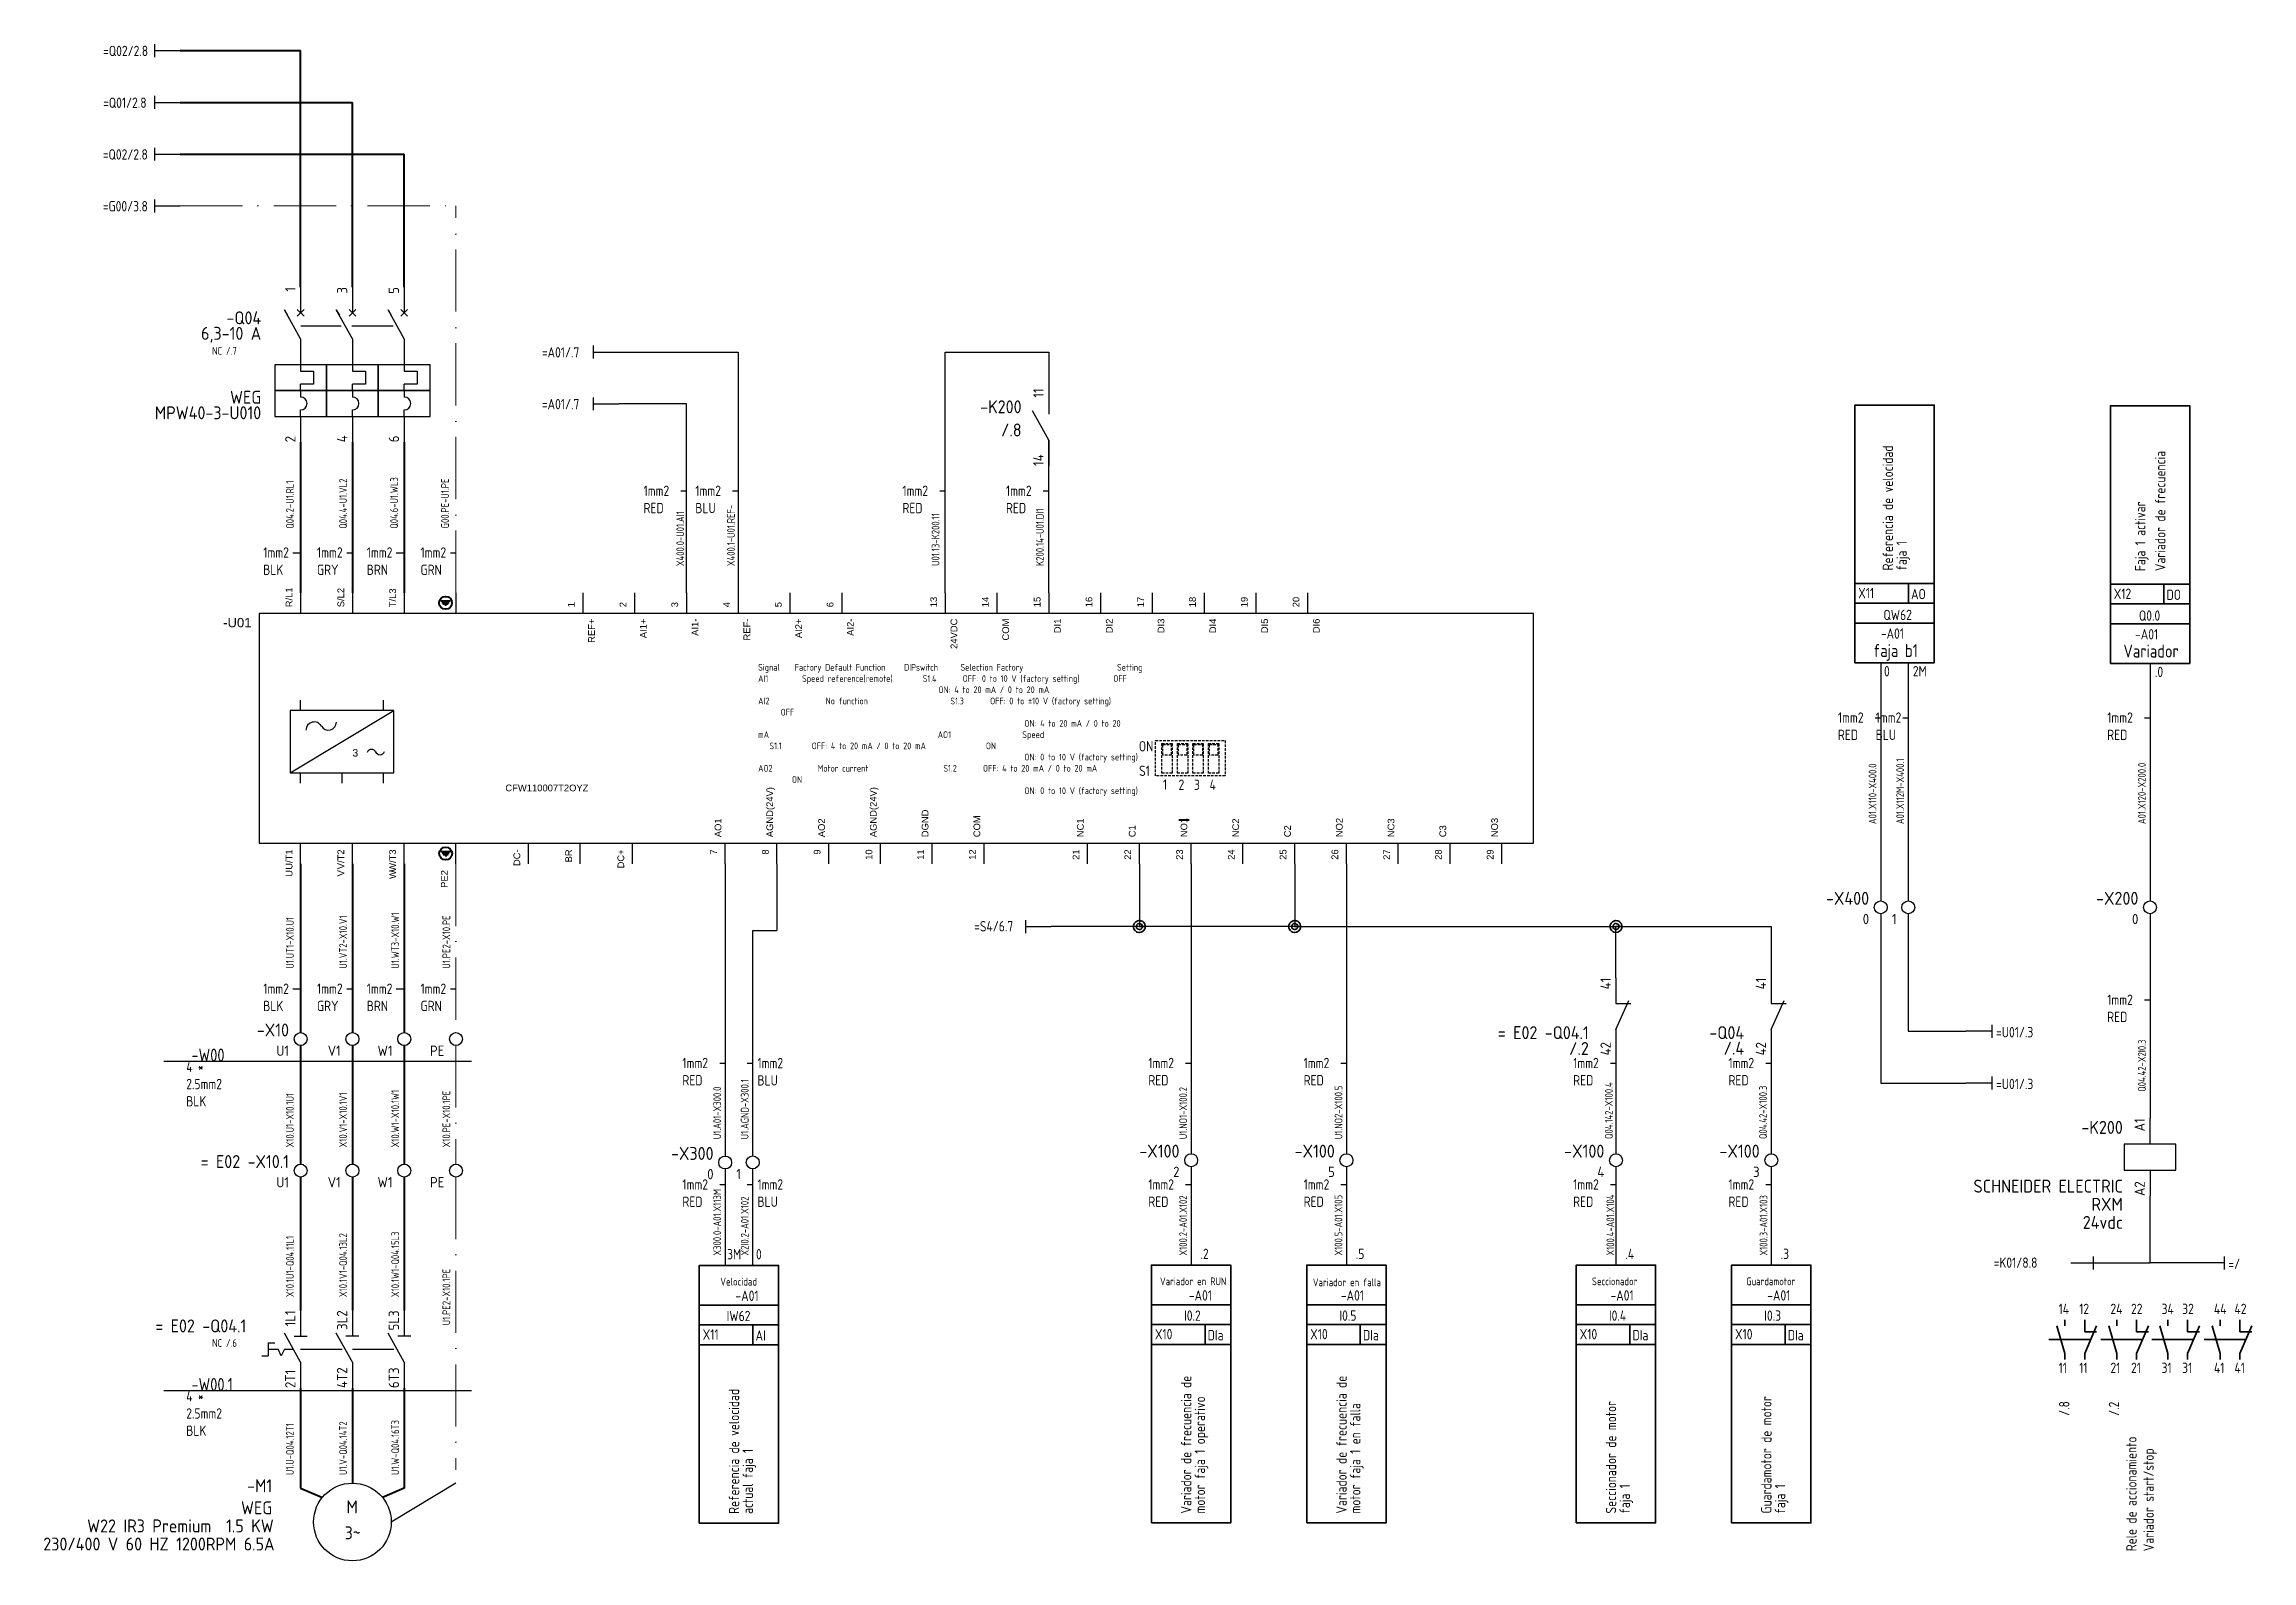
# Model space of a CAD drawing. Header units: millimetres. Extents: x 51 to 2493, y -624 to 390.
# Drawn here: x 1555.4 to 1981.8, y 95.7 to 388.7 of the extents above; entities that cross this region are included whole.
import ezdxf
from ezdxf.enums import TextEntityAlignment as Align

# ---------------------------------------------------------------- set-up
doc = ezdxf.new("R2010")
doc.units = ezdxf.units.MM
doc.header["$MEASUREMENT"] = 0
doc.linetypes.add('ACAD_ISO10W100', pattern=[18, 12, -3, 0, -3])
doc.linetypes.add('DASHED', pattern=[0.75, 0.5, -0.25])
for name, color, linetype in [('0V', 160, 'Continuous'), ('24V', 20, 'Continuous'), ('DESC', 150, 'Continuous'), ('DESCCHILD', 20, 'Continuous'), ('LINK', 9, 'Continuous'), ('MISC', 7, 'Continuous'), ('PDF_Geometría', 7, 'Continuous'), ('TAGS', 150, 'Continuous'), ('TERMS', 123, 'Continuous'), ('WIRENO', 10, 'Continuous'), ('WIREREF', 50, 'Continuous'), ('WIRES', 7, 'Continuous'), ('XREF', 7, 'Continuous')]:
    doc.layers.add(name, color=color, linetype=linetype)
for name, color, linetype, lineweight in [('71_GS_LI', 7, 'Continuous', 50), ('cajetines', 132, 'DASHED', 30), ('Fase1', 255, 'Continuous', 40), ('Fase2', 253, 'Continuous', 40), ('Fase3', 34, 'Continuous', 40), ('nombre tags', 200, 'Continuous', 0), ('SYMS', 7, 'Continuous', 30), ('Tierra', 3, 'ACAD_ISO10W100', 5)]:
    doc.layers.add(name, color=color, linetype=linetype, lineweight=lineweight)
doc.styles.get("Standard").update_dxf_attribs({"font": 'arial.ttf'})
doc.styles.add('WD_IEC', font='ISOCP2.shx', dxfattribs={"width": 0.9, "height": 4})

msp = doc.modelspace()

# ---------------------------------------------------------------- texts
at = {"layer": 'cajetines', "char_height": 2, "attachment_point": 1, "style": 'WD_IEC'}
for s, insert in [('{\\C219;\\c6627684;ON}', (1766.81, 254.08)), ('{\\C219;\\c6627684;S1}', (1766.84, 249.34)), ('{\\C219;\\c6627684;1}', (1771.46, 246.67)), ('{\\C219;\\c6627684;2}', (1774.46, 246.66)), ('{\\C219;\\c6627684;3}', (1777.46, 246.65)), ('{\\C219;\\c6627684;4}', (1780.46, 246.64))]:
    msp.add_mtext_dynamic_manual_height_columns(s, width=4.1007, gutter_width=20, heights=[0], dxfattribs=dict(at, insert=insert))
at = {"layer": 'DESC', "char_height": 2, "attachment_point": 7, "rotation": 90, "style": 'WD_IEC'}
for s, insert, width in [('Referencia de velocidad ', (1912.47, 287.04), 36.6324), ('Variador de frecuencia', (1965.09, 286.91), 24.66), ('Faja 1 activar ', (1961.83, 286.91), 36.6324), ('faja 1', (1915.73, 287.04), 26.4198), ('Referencia de velocidad ', (1689.6, 104.8), 36.6324), ('Variador de frecuencia de    ', (1776.94, 104.87), 36.6324), ('Variador de frecuencia de  ', (1806.94, 104.87), 36.6324), ('Seccionador de motor  ', (1859, 104.87), 36.6324), ('Guardamotor de motor  ', (1889, 104.87), 36.6324), ('Rele de accionamiento\\PVariador start/stop', (1963.45, 97.58), 36.6324), ('faja 1', (1892.25, 104.87), 19.3548)]:
    msp.add_mtext(s, dxfattribs=dict(at, insert=insert, width=width))
for s, insert in [('motor faja 1 operativo', (1780.2, 104.87)), ('motor faja 1 en falla', (1810.2, 104.87)), ('actual faja 1', (1692.86, 104.8)), ('faja 1', (1862.25, 104.87))]:
    msp.add_mtext(s, dxfattribs=dict(at, insert=insert))
at = {"layer": 'nombre tags'}
for s, p in [('REF+', (1662.12, 277.74)), ('AI1+', (1672.12, 277.74)), ('AI1-', (1682.12, 277.74)), ('REF-', (1692.12, 277.74)), ('AI2+', (1702.12, 277.74)), ('AI2-', (1712.12, 277.74)), ('AI2-', (1712.12, 277.74)), ('24VDC', (1732.12, 277.74)), ('COM', (1742.12, 277.74)), ('DI1', (1752.12, 277.74)), ('DI2', (1762.12, 277.74)), ('DI3', (1772.12, 277.74)), ('DI4', (1782.12, 277.74)), ('DI5', (1792.12, 277.74)), ('DI6', (1802.12, 277.74))]:
    msp.add_text(s, height=1.3, rotation=90, dxfattribs=at).set_placement(p, align=Align.BOTTOM_RIGHT)
msp.add_text('CFW110007T2OYZ', height=1.3003, dxfattribs=at).set_placement((1652.46, 243.99), align=Align.BOTTOM_CENTER)
for s, p in [('AGND(24V)', (1696.55, 235.51)), ('AGND(24V)', (1716.55, 235.51)), ('AO1', (1686.55, 235.51)), ('AO2', (1706.55, 235.51)), ('DGND', (1726.55, 235.51)), ('COM', (1736.55, 235.51)), ('NC1', (1756.55, 235.51)), ('NO1', (1776.55, 235.51)), ('NC2', (1786.55, 235.51)), ('NO2', (1806.55, 235.51)), ('NC3', (1816.55, 235.51)), ('NO3', (1836.55, 235.51)), ('C1', (1766.55, 235.51)), ('C2', (1796.55, 235.51)), ('C3', (1826.55, 235.51))]:
    msp.add_text(s, height=1.3, rotation=90, dxfattribs=at).set_placement(p, align=Align.BOTTOM_LEFT)
at = {"layer": 'nombre tags', "char_height": 2, "attachment_point": 7, "style": 'WD_IEC'}
for s, insert in [('X11   ', (1905.75, 281.67)), ('AO  ', (1915.95, 281.48)), ('X12   ', (1955.11, 281.54)), ('DO  ', (1965.31, 281.35)), ('QW62', (1910.62, 277.45)), ('Q0.0', (1959.97, 277.32)), ('-A01', (1910.12, 273.84)), ('-A01', (1959.22, 273.71)), ('\\pxi-3,l4,t4;-A01', (1686.88, 145.93)), ('\\pxi-3,l4,t4;  -A01', (1772.4, 146)), ('\\pxi-3,l4,t4;-A01', (1803.82, 146)), ('\\pxi-3,l4,t4;-A01', (1855.9, 146)), ('\\pxi-3,l4,t4;-A01', (1886.17, 146)), ('X11   ', (1682.56, 138.45)), ('AI  ', (1692.76, 138.26)), ('X10   ', (1769.9, 138.52)), ('DIa  ', (1780.1, 138.33)), ('X10   ', (1799.9, 138.52)), ('DIa  ', (1810.1, 138.33)), ('X10   ', (1851.95, 138.52)), ('DIa  ', (1862.15, 138.33)), ('X10   ', (1881.95, 138.52)), ('DIa  ', (1892.15, 138.33))]:
    msp.add_mtext(s, dxfattribs=dict(at, insert=insert))
at = {"layer": 'nombre tags', "attachment_point": 7, "style": 'WD_IEC'}
for s, insert, char_height, width in [('faja b1', (1908.7, 269.56), 2.5, 14.5596), ('Variador', (1956.98, 270.22), 2.5, 14.5596), ('Velocidad', (1685.96, 148.91), 1.5, 5.0603), (' {\\H0.6x;Variador en RUN}', (1769.6, 148.97), 2.5, 15.0158), (' {\\H0.6x;Variador en falla}', (1799.13, 148.78), 2.5, 22.0742), (' {\\H0.6x;Seccionador}', (1854.32, 148.97), 2.5, 5.0603), (' {\\H0.6x;Guardamotor}', (1884.12, 148.97), 2.5, 5.0603), ('IW62', (1687.18, 142.03), 2, 9.3223), ('I0.2', (1775.54, 142.1), 2, 9.3223), ('I0.5', (1805.54, 142.1), 2, 9.3223), ('I0.4', (1857.6, 142.1), 2, 9.3223), ('I0.3', (1887.6, 142.1), 2, 9.3223)]:
    msp.add_mtext(s, dxfattribs=dict(at, insert=insert, char_height=char_height, width=width))
at = {"layer": 'TAGS'}
for s, p in [('R/L1', (1603.7, 279.93)), ('S/L2', (1613.7, 279.93)), ('T/L3', (1623.7, 279.93)), ('13', (1728.2, 279.93)), ('14', (1738.2, 279.93)), ('15', (1748.2, 279.93)), ('16', (1758.2, 279.93)), ('17', (1768.2, 279.93)), ('18', (1778.2, 279.93)), ('19', (1788.2, 279.93)), ('20', (1798.2, 279.93)), ('1', (1658.2, 279.93)), ('2', (1668.2, 279.93)), ('3', (1678.2, 279.93)), ('4', (1688.2, 279.93)), ('5', (1698.2, 279.93)), ('6', (1708.2, 279.93)), ('6', (1708.2, 279.93))]:
    msp.add_text(s, height=1.3, rotation=90, dxfattribs=at).set_placement(p, align=Align.BOTTOM_LEFT)
msp.add_text('-U01', height=1.806, dxfattribs=at).set_placement((1595.4, 277.87), align=Align.TOP_RIGHT)
for s, p in [('U/T1', (1603.7, 233.16)), ('V/T2', (1613.7, 233.16)), ('W/T3', (1623.7, 233.16)), ('DC-', (1647.7, 233.16)), ('BR', (1657.7, 233.16)), ('DC+', (1667.78, 233.16)), ('7', (1685.7, 233.16)), ('8', (1695.7, 233.16)), ('9', (1705.7, 233.16)), ('10', (1715.7, 233.16)), ('11', (1725.7, 233.16)), ('12', (1735.7, 233.16)), ('21', (1755.7, 233.16)), ('22', (1765.7, 233.16)), ('23', (1775.7, 233.16)), ('24', (1785.7, 233.16)), ('25', (1795.7, 233.16)), ('26', (1805.7, 233.16)), ('27', (1815.7, 233.16)), ('28', (1825.7, 233.16)), ('29', (1835.7, 233.16)), ('U', (1603.7, 229.16)), ('V', (1613.7, 229.16)), ('W', (1623.7, 229.16)), ('PE2', (1633.7, 229.16))]:
    msp.add_text(s, height=1.3, rotation=90, dxfattribs=at).set_placement(p, align=Align.BOTTOM_RIGHT)
at = {"layer": 'TAGS', "attachment_point": 1, "style": 'WD_IEC'}
for s, width, gutter_width, heights, insert, char_height in [('\\pxql;=Q02/2.8', 2, 10, [0], (1566.75, 388.39), 2), ('\\pxql;=Q01/2.8', 2, 10, [0], (1566.75, 378.39), 2), ('\\pxql;=Q02/2.8', 2, 10, [0], (1566.69, 368.4), 2), ('\\pxql;=G00/3.8', 2, 10, [0], (1566.69, 358.4), 2), ('\\pxql;=A01/.7', 2, 10, [0], (1651.49, 330.17), 2), ('\\pxql;=A01/.7', 2, 10, [0], (1651.49, 320.17), 2), ('\\pxql;=S4/6.7', 2, 10, [0], (1734.99, 219.31), 2), ('\\pxql;=U01/.3', 2, 10, [0], (1932.38, 198.85), 2), ('-W00', 6.9491, 20, [4.53], (1583.8, 194.68), 2.5), ('\\pxql;=U01/.3', 2, 10, [0], (1932.38, 188.85), 2), ('\\pxql;=K01/8.8', 2, 10, [0], (1931.93, 154.33), 2), ('\\pxql;=/', 2, 10, [0], (1977.25, 154.1), 2), ('-W00.1', 6.9491, 20, [4.53], (1583.8, 131.05), 2.5)]:
    msp.add_mtext_dynamic_manual_height_columns(s, width=width, gutter_width=gutter_width, heights=heights, dxfattribs=dict(at, insert=insert, char_height=char_height))
at = {"layer": 'TAGS', "char_height": 2, "attachment_point": 7, "style": 'WD_IEC'}
for s, insert in [('0', (1910.73, 266.58)), ('2M', (1916.3, 266.58)), ('.0', (1963.06, 266.44)), ('3M', (1687.27, 153.96)), ('0', (1692.85, 153.96)), ('.2', (1778.71, 154.03)), ('.5', (1808.71, 154.03)), ('.4', (1860.77, 154.03)), ('.3', (1890.77, 154.03)), ('14', (1944.45, 143.4)), ('12', (1948.43, 143.4)), ('24', (1954.47, 143.4)), ('22', (1958.45, 143.4)), ('34', (1964.35, 143.4)), ('32', (1968.33, 143.4)), ('44', (1974.45, 143.4)), ('42', (1978.43, 143.4)), ('11', (1944.45, 132.01)), ('11', (1948.43, 132.01)), ('21', (1954.47, 132.01)), ('21', (1958.45, 132.01)), ('31', (1964.35, 132.01)), ('31', (1968.33, 132.01)), ('41', (1974.45, 132.01)), ('41', (1978.43, 132.01))]:
    msp.add_mtext(s, dxfattribs=dict(at, insert=insert))
at = {"layer": 'TAGS', "char_height": 2, "attachment_point": 7, "rotation": 90, "style": 'WD_IEC'}
for s, insert in [('/.8', (1946.53, 123.73)), ('/.2', (1956.14, 123.73))]:
    msp.add_mtext(s, dxfattribs=dict(at, insert=insert))
at = {"layer": 'Tierra', "insert": (1693.27, 268.98), "char_height": 1.30032, "width": 64.9894, "attachment_point": 1, "style": 'WD_IEC'}
msp.add_mtext('Signal    Factory Default Function     DIPswitch      Selection Factory                         Setting\\PAI1         Speed reference(remote)        S1.4       OFF: 0 to 10 V (factory setting) ^I       OFF\\P^I^I^I^I^I^I     ON: 4 to 20 mA / 0 to 20 mA  \\PAI2               No function                      S1.3       OFF: 0 to ±10 V (factory setting)          OFF\\P                                                                       ON: 4 to 20 mA / 0 to 20 mA                                             AO1                   Speed                         S1.1        OFF: 4 to 20 mA / 0 to 20 mA                ON\\P                                                                       ON: 0 to 10 V (factory setting) \\PAO2            Motor current                    S1.2       OFF: 4 to 20 mA / 0 to 20 mA                ON\\P                                                                       ON: 0 to 10 V (factory setting) ', dxfattribs=at)
at = {"layer": 'WIRENO', "char_height": 2, "attachment_point": 1, "style": 'WD_IEC'}
for s, insert in [('1mm2\\PRED', (1671.13, 303.43)), ('1mm2\\PBLU', (1681.13, 303.43)), ('1mm2\\PRED', (1721.13, 303.43)), ('1mm2\\PRED', (1741.13, 303.43)), ('1mm2\\PBLK', (1597.67, 291.51)), ('1mm2\\PGRY', (1608.05, 291.51)), ('1mm2\\PBRN', (1617.67, 291.51)), ('1mm2\\PGRN', (1628.05, 291.51)), ('1mm2\\PRED', (1901.82, 259.62)), ('1mm2\\PBLU', (1909.12, 259.62)), ('1mm2\\PRED', (1953.84, 259.62)), ('1mm2\\PBLK', (1597.67, 207.25)), ('1mm2\\PGRY', (1608.05, 207.25)), ('1mm2\\PBRN', (1617.67, 207.25)), ('1mm2\\PGRN', (1628.05, 207.25)), ('1mm2\\PRED', (1953.84, 205.13)), ('4 * 2.5mm2\\PBLK', (1582.8, 192.17)), ('1mm2\\PRED', (1678.63, 192.9)), ('1mm2\\PBLU', (1693.13, 192.88)), ('1mm2\\PRED', (1768.63, 192.9)), ('1mm2\\PRED', (1798.63, 192.9)), ('1mm2\\PRED', (1850.69, 192.9)), ('1mm2\\PRED', (1880.69, 192.9)), ('1mm2\\PRED', (1678.63, 169.44)), ('1mm2\\PBLU', (1693.13, 169.44)), ('1mm2\\PRED', (1768.63, 169.44)), ('1mm2\\PRED', (1798.63, 169.44)), ('1mm2\\PRED', (1850.69, 169.44)), ('1mm2\\PRED', (1880.69, 169.44)), ('4 * 2.5mm2\\PBLK', (1582.8, 128.54))]:
    msp.add_mtext_dynamic_manual_height_columns(s, width=7.1352, gutter_width=20, heights=[0], dxfattribs=dict(at, insert=insert))
at = {"layer": 'WIREREF', "char_height": 1.5, "attachment_point": 1, "style": 'WD_IEC'}
for s, insert in [('NC /.7', (1587.8, 330.22)), ('NC /.6', (1587.8, 138.56))]:
    msp.add_mtext_dynamic_manual_height_columns(s, width=67.509, gutter_width=20, heights=[0], dxfattribs=dict(at, insert=insert))
at = {"layer": 'WIREREF', "char_height": 1.5, "attachment_point": 1, "rotation": 90, "style": 'WD_IEC'}
for s, insert in [('Q04.2-U1.RL1', (1602.08, 295.1)), ('Q04.4-U1.VL2', (1612.34, 295.1)), ('Q04.6-U1.WL3', (1622.19, 295.1)), ('G00.PE-U1.PE', (1632.03, 295.18)), ('X400.1-U01.REF-', (1687.27, 287.87)), ('K200.14-U01.DI1', (1746.94, 287.91)), ('X400.0-U01.AI1', (1677.47, 287.87)), ('U01.13-K200.11', (1726.78, 287.91)), ('A01.X110-X400.0', (1907.77, 238.05)), ('A01.X112M-X400.1', (1913.09, 238.05)), ('A01.X120-X200.0', (1959.79, 238.05)), ('U1.UT1-X10.U1', (1602.08, 210.12)), ('U1.VT2-X10.V1', (1612.34, 210.12)), ('U1.WT3-X10.W1', (1622.41, 210.12)), ('U1.PE2-X10.PE', (1632.29, 210.12)), ('Q04.42-X2I0.3', (1959.79, 186.34)), ('U1.AGND-X300.1', (1689.92, 177.16)), ('Q04.142-X100.4', (1856.83, 177.21)), ('X10.U1-X10.1U1', (1602.08, 175.59)), ('X10.V1-X10.1V1', (1612.34, 175.59)), ('X10.W1-X10.1W1', (1622.41, 175.59)), ('X10.PE-X10.1PE', (1632.29, 175.59)), ('U1.A01-X300.0', (1684.6, 177.18)), ('U1.NO1-X100.2', (1774.6, 177.18)), ('U1.NO2-X100.5', (1804.62, 177.18)), ('Q04.42-X100.3', (1886.61, 177.21)), ('X300.0-A01.X113M', (1684.6, 154.7)), ('X100.5-A01.X105', (1804.6, 154.7)), ('X100.4-A01.X104', (1857.12, 154.7)), ('X2I0.2-A01.X102', (1689.92, 154.7)), ('X100.2-A01.X102', (1774.6, 154.7)), ('X100.3-A01.X103', (1886.71, 154.7)), ('X10.1U1-Q04.11L1', (1602.08, 146.68)), ('X10.1V1-Q04.13L2', (1612.34, 146.68)), ('X10.1W1-Q04.15L3', (1622.41, 146.68)), ('U1.PE2-X10.1PE', (1632.29, 141.24)), ('U1.U-Q04.12T1', (1602.08, 112.29)), ('U1.V-Q04.14T2', (1612.34, 112.29)), ('U1.W-Q04.16T3', (1622.41, 112.29))]:
    msp.add_mtext_dynamic_manual_height_columns(s, width=67.509, gutter_width=20, heights=[0], dxfattribs=dict(at, insert=insert))

# ---------------------------------------------------------------- blocks, each defined once
blk = doc.blocks.new('REFERENCIA_ENTRADA_HORIZONTAL')
at = {"layer": 'SYMS'}
for p, q in [((-5, 1.25), (-5, -1.25)), ((-5, 0), (0, 0))]:
    blk.add_line(p, q, dxfattribs=at)
at = {"layer": 'TAGS', "style": 'WD_IEC', "width": 0.9, "flags": 8}
blk.add_attdef('TAG', text='', height=1, dxfattribs=at).set_placement((-15.18, -2.12), align=Align.RIGHT)
blk = doc.blocks.new('144_8461539')
at = {"layer": '71_GS_LI', "linetype": 'Continuous', "lineweight": 25, "ltscale": 4}
for p, q in [((2, -2), (2, 0)), ((18, -2), (18, 0)), ((0, -14), (20, -2)), ((2, -16), (2, -14)), ((10, -16), (10, -14)), ((18, -16), (18, -14))]:
    blk.add_line(p, q, dxfattribs=at)
blk.add_lwpolyline([(0, -14), (20, -14), (20, -2), (0, -2)], close=True, dxfattribs=at)
for centre, radius, start, end in [((4.62, -5.79), 1.6, 30, 180), ((7.34, -4.21), 1.55, 210, 0), ((15.68, -10.38), 0.9, 20, 160), ((17.32, -9.62), 0.9, 200, 343)]:
    blk.add_arc(centre, radius, start, end, dxfattribs=at)
at = {"layer": '71_GS_LI'}
blk.add_text('3', height=1.44, dxfattribs=at).set_placement((12, -10.14), align=Align.MIDDLE_LEFT)
blk = doc.blocks.new('VCB11Q9')
for p, q in [((0, 7.5), (0, 2.5)), ((0, -2.5), (-3.12, 3.12)), ((-3.12, 3.12), (-2.52, 2.03)), ((-0.66, 1.84), (0.66, 3.16)), ((-0.66, 3.16), (0.66, 1.84)), ((0, -2.5), (0, -7.5)), ((0, -7.5), (0, -8.75)), ((0, -8.75), (2.5, -8.75)), ((0, -12.5), (0, -11.25)), ((2.5, -11.25), (0, -11.25)), ((0, -12.5), (0, -13.75)), ((2.5, -8.75), (2.5, -11.25)), ((0, -17.5), (0, -16.25)), ((0, -17.5), (0, -22.5))]:
    blk.add_line(p, q)
for points in [[(-5, -7.5), (-5, -12.5), (5, -12.5), (5, -7.5)], [(-5, -12.5), (-5, -17.5), (5, -17.5), (5, -12.5)]]:
    blk.add_lwpolyline(points, close=True)
blk.add_arc((0, -15), 1.25, 270, 90)
at = {"style": 'WD_IEC'}
for tag, p in [('INST', (-7.62, 6.3)), ('LOC', (-7.62, 3.3)), ('TAG1', (-7.62, 0.3)), ('RATING1', (-7.62, -2.7)), ('DESC1', (-7.62, -15.05)), ('DESC2', (-7.62, -18.05)), ('DESC3', (-7.62, -21.05))]:
    blk.add_attdef(tag, text='', height=2.5, dxfattribs=at).set_placement(p, align=Align.RIGHT)
blk.add_attdef('TERM01', text='', height=2, rotation=90, dxfattribs=at).set_placement((-1, 7.5), align=Align.RIGHT)
at = {"style": 'WD_IEC', "flags": 1}
for tag, p, height in [('X2TERM01', (0, 7.5), 0.32), ('X4LINK', (-2.15, 0), 0.32), ('X1LINK', (0.02, 0), 0.32), ('CONTACT', (-5.15, -7.55), 1), ('COMMON', (-3.9, -8.8), 1), ('ASSYCODE', (0.69, -18.77), 1), ('FAMILY', (0.69, -20.27), 1), ('CATDESC', (0.69, -21.77), 1), ('X8TERM02', (0, -22.5), 0.32)]:
    blk.add_attdef(tag, p, '', height=height, dxfattribs=at)
at = {"style": 'WD_IEC', "flags": 9}
for tag, p in [('MFG', (7.81, 5.44)), ('CAT', (7.81, 2.94))]:
    blk.add_attdef(tag, text='', height=1.5, dxfattribs=at).set_placement(p, align=Align.RIGHT)
at = {"lineweight": 15, "style": 'WD_IEC'}
blk.add_attdef('XREF', text='', height=2.5, dxfattribs=at).set_placement((-7.62, -12.05), align=Align.RIGHT)
at = {"style": 'WD_IEC'}
blk.add_attdef('TERM02', (-1, -22.5), '', height=2, rotation=90, dxfattribs=at)
blk = doc.blocks.new('VCB21Q9')
for p, q in [((0, 7.5), (0, 2.5)), ((0, -2.5), (-3.12, 3.12)), ((-3.12, 3.12), (-2.52, 2.03)), ((-0.66, 1.84), (0.66, 3.16)), ((-0.66, 3.16), (0.66, 1.84)), ((0, -2.5), (0, -7.5)), ((0, -7.5), (0, -8.75)), ((0, -8.75), (2.5, -8.75)), ((0, -12.5), (0, -11.25)), ((2.5, -11.25), (0, -11.25)), ((0, -12.5), (0, -13.75)), ((2.5, -8.75), (2.5, -11.25)), ((0, -17.5), (0, -16.25)), ((0, -17.5), (0, -22.5))]:
    blk.add_line(p, q)
for points in [[(-5, -7.5), (-5, -12.5), (5, -12.5), (5, -7.5)], [(-5, -12.5), (-5, -17.5), (5, -17.5), (5, -12.5)]]:
    blk.add_lwpolyline(points, close=True)
blk.add_arc((0, -15), 1.25, 270, 90)
at = {"style": 'WD_IEC'}
for tag, p in [('INST', (-5.27, 9.9)), ('LOC', (-5.27, 6.9)), ('TAG2', (-5.27, 3.9)), ('DESC1', (-8.42, -12.55)), ('DESC3', (-8.42, -18.55)), ('DESC2', (-8.42, -15.55))]:
    blk.add_attdef(tag, text='', height=2.5, dxfattribs=at).set_placement(p, align=Align.RIGHT)
blk.add_attdef('TERM01', text='', height=2, rotation=90, dxfattribs=at).set_placement((-1, 7.5), align=Align.RIGHT)
at = {"style": 'WD_IEC', "flags": 1}
for tag, p, height in [('X2TERM01', (0, 7.5), 0.32), ('X4LINK', (-2.15, 0), 0.32), ('X1LINK', (-0.13, 0), 0.32), ('CONTACT', (-5.15, -7.55), 1), ('FAMILY', (0.69, -20.27), 1), ('X8TERM02', (0, -22.5), 0.32)]:
    blk.add_attdef(tag, p, '', height=height, dxfattribs=at)
at = {"lineweight": 15, "style": 'WD_IEC'}
blk.add_attdef('XREF', text='', height=2.5, dxfattribs=at).set_placement((-8.42, -6.55), align=Align.RIGHT)
at = {"style": 'WD_IEC', "flags": 1}
blk.add_attdef('RATING1', text='', height=2.5, dxfattribs=at).set_placement((-8.42, -9.55), align=Align.RIGHT)
at = {"style": 'WD_IEC'}
blk.add_attdef('TERM02', (-1, -22.5), '', height=2, rotation=90, dxfattribs=at)
blk = doc.blocks.new('VT0002')
blk.add_circle((0, 0), 1.25)
at = {"style": 'WD_IEC'}
for tag, p in [('INST', (-2.25, 6.5)), ('LOC', (-2.25, 3.5)), ('DESC1', (-2.25, -6.25)), ('DESC2', (-2.25, -9.25)), ('DESC3', (-2.25, -12.25))]:
    blk.add_attdef(tag, text='', height=2.5, dxfattribs=at).set_placement(p, align=Align.RIGHT)
at = {"style": 'WD_IEC', "flags": 1}
for tag, p, height in [('ASSYCODE', (2.75, 10.75), 1), ('CATDESC', (2.75, 9.25), 1), ('MFG', (2.75, 7.25), 1.5), ('CAT', (2.75, 4.75), 1.5), ('X4PIN01', (-1.25, 1), 0.25), ('X4TERM01', (-1.25, 0), 0.25), ('X4TERMDESC01', (-1.25, 0.5), 0.4), ('STRIPSEQ', (0, 0), 0.025), ('X2PIN01', (0, 2.25), 0.25), ('X2TERM01', (0, 1.25), 0.25), ('X8PIN01', (0, -0.25), 0.25), ('X2TERMDESC01', (0, 1.75), 0.4), ('X1PIN01', (1.25, 1), 0.25), ('X1TERM01', (1.25, 0), 0.25), ('X1TERMDESC01', (1.25, 0.5), 0.4), ('LINKTERM', (0, -0.04), 0.025), ('X8TERM01', (0, -1.25), 0.25), ('X8TERMDESC01', (0, -0.75), 0.4)]:
    blk.add_attdef(tag, p, '', height=height, dxfattribs=at)
at = {"style": 'WD_IEC', "flags": 8}
for tag, height, p in [('TAGSTRIP', 2.5, (-2.25, 0.5)), ('TERM01', 2, (-2.25, -3.25))]:
    blk.add_attdef(tag, text='', height=height, dxfattribs=at).set_placement(p, align=Align.RIGHT)
blk = doc.blocks.new('VMO14')
blk.add_line((20, 7.5), (7.5, 0))
blk.add_circle((0, 0), 7.5)
at = {"style": 'WD_IEC'}
for tag, p in [('INST', (-15.5, 12.75)), ('LOC', (-15.5, 9.25)), ('TAG1', (-15.5, 5.75)), ('DESC2', (-15.5, -2)), ('DESC1', (-15.5, 1.5)), ('DESC3', (-15.5, -5.5)), ('RATING1', (-15.5, -9)), ('RATING2', (-15.5, -12.5)), ('RATING3', (-15.5, -16))]:
    blk.add_attdef(tag, text='', height=2.5, dxfattribs=at).set_placement(p, align=Align.RIGHT)
blk.add_attdef('TERM02', (-0.81, 7.4), '', height=2, rotation=90, dxfattribs=at)
for tag, p in [('TERM04', (19, 10)), ('TERM01', (-7.47, 4.61)), ('TERM03', (9.66, 4.61))]:
    blk.add_attdef(tag, text='', height=2, rotation=90, dxfattribs=at).set_placement(p, align=Align.RIGHT)
at = {"style": 'WD_IEC', "flags": 1}
for tag, p, height in [('MFG', (22.75, 9), 1.5), ('X2TERM02', (0, 7.5), 0.32), ('X2TERM04', (20, 7.5), 0.32), ('CAT', (22.75, 6.5), 1.5), ('X4LINK', (-7.5, 0), 0.32), ('X0TERM01', (-6.4, 3.9), 0.32), ('X0TERM03', (6.4, 3.9), 0.32), ('X1LINK', (7.5, 0), 0.32), ('ASSYCODE', (1, -9), 1), ('FAMILY', (1, -10.5), 1), ('CATDESC', (1, -12), 1)]:
    blk.add_attdef(tag, p, '', height=height, dxfattribs=at)
at = {"style": 'WD_IEC'}
for tag, p in [('M', (-0.06, 1.67)), ('3~', (0.05, -3.33))]:
    blk.add_attdef(tag, text='', height=2.5, dxfattribs=at).set_placement(p, align=Align.CENTER)
at = {"lineweight": 15, "style": 'WD_IEC'}
blk.add_attdef('XREF', text='', height=2.5, dxfattribs=at).set_placement((-15.5, -19.5), align=Align.RIGHT)
blk = doc.blocks.new('empalme')
at = {"layer": 'PDF_Geometría', "color": 40, "lineweight": 35, "true_color": 0xffcf00}
for points in [[(145.66, 151.93), (144.51, 151.93)], [(145.1, 151.93), (144.51, 151.93)]]:
    blk.add_lwpolyline(points, close=True, dxfattribs=at)
for points in [[(143.39, 152.17), (143.39, 152.17), (143.34, 151.93), (143.39, 151.7)], [(143.58, 152.61), (143.58, 152.61), (143.44, 152.41), (143.39, 152.17)], [(143.39, 151.7), (143.39, 151.7), (143.44, 151.46), (143.58, 151.26)], [(143.94, 152.93), (143.94, 152.93), (143.73, 152.81), (143.58, 152.61)], [(143.58, 151.26), (143.58, 151.26), (143.73, 151.06), (143.94, 150.94)], [(143.94, 152.06), (143.94, 152.06), (143.92, 151.93), (143.94, 151.81)], [(144.39, 153.08), (144.39, 153.08), (144.15, 153.05), (143.94, 152.93)], [(144.04, 152.28), (144.04, 152.28), (143.97, 152.18), (143.94, 152.06)], [(143.94, 151.81), (143.94, 151.81), (143.97, 151.69), (144.04, 151.59)], [(143.94, 150.94), (143.94, 150.94), (144.15, 150.82), (144.39, 150.79)], [(144.22, 152.44), (144.22, 152.44), (144.12, 152.38), (144.04, 152.28)], [(144.04, 151.59), (144.04, 151.59), (144.12, 151.49), (144.22, 151.43)], [(144.45, 152.51), (144.45, 152.51), (144.33, 152.5), (144.22, 152.44)], [(144.22, 151.43), (144.22, 151.43), (144.33, 151.37), (144.45, 151.36)], [(144.87, 153.03), (144.87, 153.03), (144.64, 153.1), (144.39, 153.08)], [(144.39, 150.79), (144.39, 150.79), (144.64, 150.77), (144.87, 150.84)], [(144.69, 152.49), (144.69, 152.49), (144.58, 152.53), (144.45, 152.51)], [(144.45, 151.36), (144.45, 151.36), (144.58, 151.34), (144.69, 151.38)], [(144.9, 152.37), (144.9, 152.37), (144.81, 152.45), (144.69, 152.49)], [(144.69, 151.38), (144.69, 151.38), (144.81, 151.42), (144.9, 151.5)], [(145.28, 152.79), (145.28, 152.79), (145.1, 152.95), (144.87, 153.03)], [(144.87, 150.84), (144.87, 150.84), (145.1, 150.92), (145.28, 151.08)], [(145.05, 152.17), (145.05, 152.17), (144.99, 152.28), (144.9, 152.37)], [(144.9, 151.5), (144.9, 151.5), (144.99, 151.58), (145.05, 151.7)], [(145.1, 151.93), (145.1, 151.93), (145.1, 152.06), (145.05, 152.17)], [(145.05, 151.7), (145.05, 151.7), (145.1, 151.81), (145.1, 151.93)], [(145.56, 152.4), (145.56, 152.4), (145.46, 152.62), (145.28, 152.79)], [(145.28, 151.08), (145.28, 151.08), (145.46, 151.24), (145.56, 151.47)], [(145.66, 151.93), (145.66, 151.93), (145.66, 152.18), (145.56, 152.4)], [(145.56, 151.47), (145.56, 151.47), (145.66, 151.69), (145.66, 151.93)]]:
    blk.add_open_spline(points, degree=3, dxfattribs=at)
blk = doc.blocks.new('empalme_')
at = {"layer": '0V'}
blk.add_blockref('empalme', (-144.51, -151.93), dxfattribs=at)
blk = doc.blocks.new('VDS11')
for p, q in [((0, 7.5), (0, 2.5)), ((-6.25, 1.25), (-6.25, -1.25)), ((-6.25, 1.25), (-5, 1.25)), ((-6.25, 0), (-4.375, 0)), ((-3.75, -1.25), (-4.375, 0)), ((-3.125, 0), (-3.75, -1.25)), ((0, -2.5), (-3.125, 3.125)), ((-3.125, 0), (-1.389, 0)), ((-1.25, 2.5), (1.25, 2.5)), ((-7.5, -1.25), (-6.25, -1.25)), ((0, -2.5), (0, -7.5))]:
    blk.add_line(p, q)
at = {"style": 'WD_IEC'}
for tag, p in [('INST', (-10.5, 10.25)), ('LOC', (-10.5, 6.75)), ('TAG1', (-10.5, 3.25)), ('RATING1', (-10.5, -1.35)), ('DESC1', (-10.5, -9.85)), ('DESC2', (-10.5, -13.35)), ('DESC3', (-10.5, -16.85))]:
    blk.add_attdef(tag, text='', height=2.5, dxfattribs=at).set_placement(p, align=Align.RIGHT)
blk.add_attdef('TERM01', text='', height=2, rotation=90, dxfattribs=at).set_placement((-1, 7.5), align=Align.RIGHT)
at = {"style": 'WD_IEC', "flags": 1}
for tag, p, height in [('X2TERM01', (0, 7.5), 0.32), ('MFG', (2.75, 6.5), 1.5), ('CAT', (2.75, 4), 1.5), ('X1LINK', (0, 0), 0.32), ('ASSYCODE', (1, -4), 1), ('CONTACT', (1.25, -2.5), 1), ('COMMON', (2.5, -3.75), 1), ('X8TERM02', (0, -7.5), 0.32), ('FAMILY', (1, -5.5), 1), ('CATDESC', (1, -7), 1)]:
    blk.add_attdef(tag, p, '', height=height, dxfattribs=at)
at = {"style": 'WD_IEC'}
blk.add_attdef('TERM02', (-1, -7.5), '', height=2, rotation=90, dxfattribs=at)
at = {"lineweight": 15, "style": 'WD_IEC'}
blk.add_attdef('XREF', text='', height=2.5, dxfattribs=at).set_placement((-10.5, -6), align=Align.RIGHT)
blk = doc.blocks.new('VDS21')
for p, q in [((0, 7.5), (0, 2.5)), ((0, -2.5), (-3.125, 3.125)), ((1.25, 2.5), (-1.25, 2.5)), ((0, -2.5), (0, -7.5))]:
    blk.add_line(p, q)
at = {"style": 'WD_IEC'}
for tag, p in [('INST', (-5.5, 10.25)), ('LOC', (-5.5, 6.75)), ('TAG2', (-5.5, 3.25)), ('DESC1', (-5.5, -4.85)), ('DESC2', (-5.5, -8.35)), ('DESC3', (-5.5, -11.85))]:
    blk.add_attdef(tag, text='', height=2.5, dxfattribs=at).set_placement(p, align=Align.RIGHT)
blk.add_attdef('TERM01', text='', height=2, rotation=90, dxfattribs=at).set_placement((-1, 7.5), align=Align.RIGHT)
at = {"style": 'WD_IEC', "flags": 1}
for tag, p, height in [('X2TERM01', (0, 7.5), 0.32), ('X4LINK', (-2, 0), 0.32), ('X1LINK', (0, 0), 0.32), ('CONTACT', (1.25, -2.5), 1), ('X8TERM02', (0, -7.5), 0.32), ('FAMILY', (1, -5.5), 1)]:
    blk.add_attdef(tag, p, '', height=height, dxfattribs=at)
at = {"lineweight": 15, "style": 'WD_IEC'}
blk.add_attdef('XREF', text='', height=2.5, dxfattribs=at).set_placement((-5.5, -1), align=Align.RIGHT)
at = {"style": 'WD_IEC'}
blk.add_attdef('TERM02', (-1, -7.5), '', height=2, rotation=90, dxfattribs=at)
blk = doc.blocks.new('VCR22')
for p, q in [((0, 7.5), (0, 2.5)), ((0, -2.5), (2.5, 3.12)), ((0, 2.5), (2.87, 2.5)), ((0, -2.5), (0, -7.5))]:
    blk.add_line(p, q)
at = {"style": 'WD_IEC'}
for tag, p in [('INST', (-5.25, 5.25)), ('LOC', (-5.25, 2.25)), ('TAG2', (-5.25, -0.75)), ('DESC1', (-5.25, -6.75)), ('XREF', (-5.25, -3.75)), ('DESC2', (-5.25, -9.75)), ('DESC3', (-5.25, -12.75))]:
    blk.add_attdef(tag, text='', height=2.5, dxfattribs=at).set_placement(p, align=Align.RIGHT)
blk.add_attdef('TERM01', text='', height=2, rotation=90, dxfattribs=at).set_placement((-1, 7.5), align=Align.RIGHT)
at = {"style": 'WD_IEC', "flags": 1}
for tag, p, height in [('X2TERM01', (0, 7.5), 0.32), ('X4LINK', (-0.55, 0), 0.32), ('X1LINK', (1.92, 0), 0.32), ('CONTACT', (4, -3.5), 1), ('FAMILY', (4, -5), 1), ('COMMON', (5.25, -4.75), 1), ('X8TERM02', (0, -7.5), 0.32)]:
    blk.add_attdef(tag, p, '', height=height, dxfattribs=at)
at = {"style": 'WD_IEC'}
blk.add_attdef('TERM02', (-1, -7.5), '', height=2, rotation=90, dxfattribs=at)
blk = doc.blocks.new('VCR1')
for p, q in [((0, 2.5), (0, 7.5)), ((0, -2.5), (0, -7.5))]:
    blk.add_line(p, q)
blk.add_lwpolyline([(-5, 2.5), (-5, -2.5), (5, -2.5), (5, 2.5)], close=True)
at = {"style": 'WD_IEC'}
for tag, p in [('INST', (-5.25, 11.5)), ('LOC', (-5.25, 8)), ('TAG1', (-5.25, 4.5)), ('DESC2', (-5.25, -10.35)), ('DESC1', (-5.25, -6.85)), ('DESC3', (-5.25, -13.85))]:
    blk.add_attdef(tag, text='', height=2.5, dxfattribs=at).set_placement(p, align=Align.RIGHT)
blk.add_attdef('TERM01', text='', height=2, rotation=90, dxfattribs=at).set_placement((-1, 7.5), align=Align.RIGHT)
at = {"style": 'WD_IEC', "flags": 1}
for tag, p, height in [('X2TERM01', (0, 7.5), 0.32), ('X4LINK', (-5, 0), 0.32), ('X1LINK', (5, 0), 0.32), ('ASSYCODE', (1, -4), 1), ('X8TERM02', (0, -7.5), 0.32), ('FAMILY', (1, -5.5), 1), ('CATDESC', (1, -7), 1)]:
    blk.add_attdef(tag, p, '', height=height, dxfattribs=at)
at = {"style": 'WD_IEC', "flags": 9}
for tag, p in [('MFG', (-6, 1)), ('CAT', (-6, -1.5))]:
    blk.add_attdef(tag, text='', height=1.5, dxfattribs=at).set_placement(p, align=Align.RIGHT)
at = {"style": 'WD_IEC'}
blk.add_attdef('TERM02', (-1, -7.5), '', height=2, rotation=90, dxfattribs=at)
at = {"lineweight": 9, "style": 'WD_IEC'}
for tag, p in [('NO', (-5.5, -16.5)), ('NC', (-5.5, -20))]:
    blk.add_attdef(tag, text='', height=2.5, dxfattribs=at).set_placement(p, align=Align.TOP_RIGHT)
for tag, p in [('XREFNO', (-4, -16.5)), ('XREFNC', (-4, -20))]:
    blk.add_attdef(tag, text='', height=2.5, dxfattribs=at).set_placement(p, align=Align.TOP_LEFT)
blk = doc.blocks.new('VSW21')
for p, q in [((0, 7.5), (0, 2.5)), ((0, -2.5), (-3.125, 3.125)), ((0, -2.5), (0, -7.5))]:
    blk.add_line(p, q)
at = {"style": 'WD_IEC'}
for tag, p in [('INST', (-5.25, 7.75)), ('LOC', (-5.25, 4.25)), ('TAG2', (-5.25, 0.75)), ('XREF', (-5.25, -3.75)), ('DESC1', (-5.25, -7.6)), ('DESC3', (-5.25, -14.6)), ('DESC2', (-5.25, -11.1)), ('WDTAGALT', (-5, -18))]:
    blk.add_attdef(tag, text='', height=2.5, dxfattribs=at).set_placement(p, align=Align.RIGHT)
blk.add_attdef('TERM01', text='', height=2, rotation=90, dxfattribs=at).set_placement((-1, 7.5), align=Align.RIGHT)
at = {"style": 'WD_IEC', "flags": 1}
for tag, p, height in [('X2TERM01', (0, 7.5), 0.32), ('X4LINK', (-2, 0), 0.32), ('X1LINK', (-0.5, 0), 0.32), ('CONTACT', (4, -3.5), 1), ('FAMILY', (4, -5), 1), ('COMMON', (5.25, -4.75), 1), ('X8TERM02', (0, -7.5), 0.32)]:
    blk.add_attdef(tag, p, '', height=height, dxfattribs=at)
at = {"style": 'WD_IEC'}
blk.add_attdef('TERM02', (-1, -7.5), '', height=2, rotation=90, dxfattribs=at)

# ---------------------------------------------------------------- linework, layer by layer
at = {"layer": '0V'}
for p, q in [((1666.37, 329.23), (1689.4, 329.23)), ((1689.4, 329.23), (1689.4, 282.73)), ((1915.42, 269.2), (1915.42, 223.21)), ((1696.9, 230.36), (1696.9, 217.48)), ((1692.22, 217.48), (1696.9, 217.48)), ((1692.22, 173.95), (1692.22, 217.48)), ((1915.42, 220.71), (1915.42, 198.03)), ((1915.42, 198.03), (1926.56, 198.03)), ((1692.22, 152.79), (1692.22, 171.45)), ((1962.11, 153.28), (1962.11, 166.21)), ((1697.22, 152.79), (1692.22, 152.79)), ((1946.82, 153.28), (1962.11, 153.28)), ((1971.44, 153.28), (1962.11, 153.28))]:
    msp.add_line(p, q, dxfattribs=at)
at = {"layer": '24V'}
for p, q in [((1729.4, 282.73), (1729.4, 329.23)), ((1729.4, 329.23), (1749.4, 329.23)), ((1749.4, 329.23), (1749.4, 322.23)), ((1679.4, 319.23), (1666.37, 319.23)), ((1679.4, 282.73), (1679.4, 319.23)), ((1749.4, 282.73), (1749.4, 312.23)), ((1910.1, 269.2), (1910.1, 223.21)), ((1962.11, 269.07), (1962.11, 223.21)), ((1686.9, 230.36), (1686.9, 173.93)), ((1766.9, 230.36), (1766.9, 218.25)), ((1776.9, 230.36), (1776.9, 174.37)), ((1796.9, 230.36), (1796.9, 218.25)), ((1806.9, 230.36), (1806.9, 174.37)), ((1766.9, 218.25), (1749.88, 218.25)), ((1796.9, 218.25), (1766.9, 218.25)), ((1796.9, 218.25), (1888.96, 218.25)), ((1858.96, 208.37), (1858.96, 218.25)), ((1888.96, 218.25), (1888.96, 208.37)), ((1910.1, 220.71), (1910.1, 188.03)), ((1962.11, 220.71), (1962.11, 181.21)), ((1858.96, 193.37), (1858.96, 174.37)), ((1888.96, 193.37), (1888.96, 174.37)), ((1910.1, 188.03), (1926.56, 188.03)), ((1686.9, 171.43), (1686.9, 152.79)), ((1776.9, 171.87), (1776.9, 152.86)), ((1806.9, 171.87), (1806.9, 152.86)), ((1858.96, 171.87), (1858.96, 152.86)), ((1888.96, 171.87), (1888.96, 152.86))]:
    msp.add_line(p, q, dxfattribs=at)
at = {"layer": 'cajetines', "linetype": 'Continuous', "lineweight": 25, "ltscale": 4}
for points in [[(1843, 238.88), (1843, 278.73), (1596.9, 278.73), (1596.9, 238.88)], [(1596.9, 238.88), (1596.9, 234.36), (1843, 234.36), (1843, 238.88)]]:
    msp.add_lwpolyline(points, dxfattribs=at)
at = {"layer": 'cajetines'}
for points in [[(1770.01, 254.2), (1783.48, 254.2), (1783.48, 247.34), (1770.01, 247.34)], [(1771.24, 253.62), (1773.24, 253.62), (1773.24, 247.86), (1771.24, 247.86)], [(1771.43, 253.45), (1773.07, 253.45), (1773.07, 251.36), (1771.43, 251.36)], [(1774.24, 253.62), (1776.24, 253.62), (1776.24, 247.86), (1774.24, 247.86)], [(1774.43, 253.45), (1776.07, 253.45), (1776.07, 251.36), (1774.43, 251.36)], [(1777.24, 253.62), (1779.24, 253.62), (1779.24, 247.86), (1777.24, 247.86)], [(1777.43, 253.45), (1779.07, 253.45), (1779.07, 251.36), (1777.43, 251.36)], [(1780.24, 253.62), (1782.24, 253.62), (1782.24, 247.86), (1780.24, 247.86)], [(1780.43, 253.45), (1782.07, 253.45), (1782.07, 251.36), (1780.43, 251.36)]]:
    msp.add_lwpolyline(points, close=True, dxfattribs=at)
at = {"layer": 'Fase1'}
for p, q in [((1581.64, 387.45), (1604.9, 387.45)), ((1604.9, 341.79), (1604.9, 387.45)), ((1604.9, 311.79), (1604.9, 282.73)), ((1631.99, 281.16), (1633.79, 281.16)), ((1632.19, 280.88), (1633.59, 280.88)), ((1632.39, 280.61), (1633.39, 280.61)), ((1632.89, 280.61), (1632.89, 280.23)), ((1604.9, 230.36), (1604.9, 197.77)), ((1632.01, 232.72), (1633.81, 232.72)), ((1632.21, 232.44), (1633.61, 232.44)), ((1632.41, 232.17), (1633.41, 232.17)), ((1632.91, 232.17), (1632.91, 231.8)), ((1604.9, 195.27), (1604.9, 172.36)), ((1614.9, 195.27), (1614.9, 172.36)), ((1624.9, 195.27), (1624.9, 172.36)), ((1604.9, 169.86), (1604.9, 144.11)), ((1614.9, 169.86), (1614.9, 144.11)), ((1624.9, 169.86), (1624.9, 144.11)), ((1604.9, 129.11), (1604.9, 109.74)), ((1614.9, 129.11), (1614.9, 114.84)), ((1624.9, 129.11), (1624.9, 109.77)), ((1614.9, 114.84), (1614.9, 110.73)), ((1604.9, 109.74), (1609.1, 107.98)), ((1624.9, 109.77), (1620.71, 107.98))]:
    msp.add_line(p, q, dxfattribs=at)
for centre in [(1632.89, 280.78), (1632.91, 232.35)]:
    msp.add_circle(centre, 1.24, dxfattribs=at)
at = {"layer": 'Fase2'}
for p, q in [((1581.64, 377.45), (1614.9, 377.45)), ((1614.9, 341.79), (1614.9, 377.45)), ((1614.9, 311.79), (1614.9, 282.73)), ((1614.9, 230.36), (1614.9, 197.77))]:
    msp.add_line(p, q, dxfattribs=at)
at = {"layer": 'Fase3'}
for p, q in [((1581.64, 367.45), (1624.9, 367.45)), ((1624.9, 341.79), (1624.9, 367.45)), ((1624.9, 311.79), (1624.9, 282.73)), ((1774.5, 238.88), (1776.52, 238.88)), ((1624.9, 230.36), (1624.9, 197.77))]:
    msp.add_line(p, q, dxfattribs=at)
at = {"layer": 'LINK'}
for points in [[(1604.93, 334.29), (1612.75, 334.29)], [(1614.78, 334.29), (1622.75, 334.29)], [(1604.9, 136.61), (1612.9, 136.61)], [(1614.9, 136.61), (1622.9, 136.61)]]:
    msp.add_lwpolyline(points, dxfattribs=at)
at = {"layer": 'PDF_Geometría', "lineweight": 35}
for points in [[(1905.1, 269.2), (1905.1, 318.99), (1920.42, 318.99), (1920.42, 269.2)], [(1954.45, 269.07), (1954.45, 318.86), (1969.77, 318.86), (1969.77, 269.07)], [(1681.9, 103), (1681.9, 152.79), (1697.22, 152.79), (1697.22, 103)], [(1769.24, 103.07), (1769.24, 152.86), (1784.56, 152.86), (1784.56, 103.07)], [(1799.24, 103.07), (1799.24, 152.86), (1814.56, 152.86), (1814.56, 103.07)], [(1851.3, 103.07), (1851.3, 152.86), (1866.62, 152.86), (1866.62, 103.07)], [(1881.3, 103.07), (1881.3, 152.86), (1896.62, 152.86), (1896.62, 103.07)]]:
    msp.add_lwpolyline(points, close=True, dxfattribs=at)
for points in [[(1905.1, 284.52), (1920.42, 284.52)], [(1915.44, 280.69), (1915.44, 284.52)], [(1954.45, 284.39), (1969.77, 284.39)], [(1964.79, 280.56), (1964.79, 284.39)], [(1905.1, 280.69), (1920.42, 280.69)], [(1954.45, 280.56), (1969.77, 280.56)], [(1905.1, 276.86), (1920.42, 276.86)], [(1954.45, 276.73), (1969.77, 276.73)], [(1681.9, 145.13), (1697.22, 145.13)], [(1769.24, 145.2), (1784.56, 145.2)], [(1799.24, 145.2), (1814.56, 145.2)], [(1851.3, 145.2), (1866.62, 145.2)], [(1881.3, 145.2), (1896.62, 145.2)], [(1681.9, 141.3), (1697.22, 141.3)], [(1692.24, 137.47), (1692.24, 141.3)], [(1769.24, 141.37), (1784.56, 141.37)], [(1779.58, 137.54), (1779.58, 141.37)], [(1799.24, 141.37), (1814.56, 141.37)], [(1809.58, 137.54), (1809.58, 141.37)], [(1851.3, 141.37), (1866.62, 141.37)], [(1861.64, 137.54), (1861.64, 141.37)], [(1881.3, 141.37), (1896.62, 141.37)], [(1891.64, 137.54), (1891.64, 141.37)], [(1681.9, 137.47), (1697.22, 137.47)], [(1769.24, 137.54), (1784.56, 137.54)], [(1799.24, 137.54), (1814.56, 137.54)], [(1851.3, 137.54), (1866.62, 137.54)], [(1881.3, 137.54), (1896.62, 137.54)]]:
    msp.add_lwpolyline(points, dxfattribs=at)
at = {"layer": 'SYMS'}
for p, q in [((1931.56, 198.03), (1926.56, 198.03)), ((1931.56, 199.28), (1931.56, 196.78)), ((1931.56, 188.03), (1926.56, 188.03)), ((1931.56, 189.28), (1931.56, 186.78)), ((1976.44, 154.53), (1976.44, 152.03)), ((1976.44, 153.28), (1971.44, 153.28))]:
    msp.add_line(p, q, dxfattribs=at)
at = {"layer": 'TAGS', "linetype": 'Continuous', "lineweight": 25, "ltscale": 4}
for p, q in [((1604.9, 282.73), (1604.9, 278.73)), ((1614.9, 282.73), (1614.9, 278.73)), ((1624.9, 282.73), (1624.9, 278.73)), ((1634.9, 282.73), (1634.9, 278.73)), ((1659.4, 282.73), (1659.4, 278.73)), ((1669.4, 282.73), (1669.4, 278.73)), ((1679.4, 282.73), (1679.4, 278.73)), ((1689.4, 282.73), (1689.4, 278.73)), ((1699.4, 282.73), (1699.4, 278.73)), ((1709.4, 282.73), (1709.4, 278.73)), ((1709.4, 282.73), (1709.4, 278.73)), ((1729.4, 282.73), (1729.4, 278.73)), ((1739.4, 282.73), (1739.4, 278.73)), ((1749.4, 282.73), (1749.4, 278.73)), ((1759.4, 282.73), (1759.4, 278.73)), ((1769.4, 282.73), (1769.4, 278.73)), ((1779.4, 282.73), (1779.4, 278.73)), ((1789.4, 282.73), (1789.4, 278.73)), ((1799.4, 282.73), (1799.4, 278.73)), ((1604.9, 230.36), (1604.9, 234.36)), ((1614.9, 230.36), (1614.9, 234.36)), ((1624.9, 230.36), (1624.9, 234.36)), ((1634.9, 230.36), (1634.9, 234.36)), ((1648.9, 230.36), (1648.9, 234.36)), ((1658.9, 230.36), (1658.9, 234.36)), ((1668.98, 230.36), (1668.98, 234.36)), ((1686.9, 230.36), (1686.9, 234.36)), ((1696.9, 230.36), (1696.9, 234.36)), ((1706.9, 230.36), (1706.9, 234.36)), ((1716.9, 230.36), (1716.9, 234.36)), ((1726.9, 230.36), (1726.9, 234.36)), ((1736.9, 230.36), (1736.9, 234.36)), ((1756.9, 230.36), (1756.9, 234.36)), ((1766.9, 230.36), (1766.9, 234.36)), ((1776.9, 230.36), (1776.9, 234.36)), ((1786.9, 230.36), (1786.9, 234.36)), ((1796.9, 230.36), (1796.9, 234.36)), ((1806.9, 230.36), (1806.9, 234.36)), ((1816.9, 230.36), (1816.9, 234.36)), ((1826.9, 230.36), (1826.9, 234.36)), ((1836.9, 230.36), (1836.9, 234.36))]:
    msp.add_line(p, q, dxfattribs=at)
at = {"layer": 'Tierra'}
for p, q in [((1581.64, 357.45), (1634.9, 357.45)), ((1634.9, 282.73), (1634.9, 357.45)), ((1634.9, 230.36), (1634.9, 197.77)), ((1634.9, 195.27), (1634.9, 172.36)), ((1634.9, 169.86), (1634.9, 113.28))]:
    msp.add_line(p, q, dxfattribs=at)
at = {"layer": 'WIRENO'}
for p, q in [((1678.34, 302.39), (1679.4, 302.39)), ((1688.34, 302.39), (1689.4, 302.39)), ((1728.34, 302.39), (1729.4, 302.39)), ((1748.34, 302.39), (1749.4, 302.39)), ((1603.37, 290.47), (1604.9, 290.47)), ((1613.84, 290.47), (1614.9, 290.47)), ((1623.37, 290.47), (1624.9, 290.47)), ((1633.84, 290.47), (1634.9, 290.47)), ((1909.04, 258.58), (1910.1, 258.58)), ((1914.36, 258.58), (1915.42, 258.58)), ((1961.05, 258.58), (1962.11, 258.58)), ((1603.37, 206.21), (1604.9, 206.21)), ((1613.84, 206.21), (1614.9, 206.21)), ((1623.37, 206.21), (1624.9, 206.21)), ((1633.84, 206.21), (1634.9, 206.21)), ((1961.05, 204.09), (1962.11, 204.09)), ((1685.84, 191.87), (1686.9, 191.87)), ((1691.16, 191.85), (1692.22, 191.85)), ((1775.84, 191.87), (1776.9, 191.87)), ((1805.84, 191.87), (1806.9, 191.87)), ((1857.9, 191.87), (1858.96, 191.87)), ((1887.9, 191.87), (1888.96, 191.87)), ((1685.84, 168.4), (1686.9, 168.4)), ((1691.16, 168.4), (1692.22, 168.4)), ((1775.84, 168.4), (1776.9, 168.4)), ((1805.84, 168.4), (1806.9, 168.4)), ((1857.9, 168.4), (1858.96, 168.4)), ((1887.9, 168.4), (1888.96, 168.4))]:
    msp.add_line(p, q, dxfattribs=at)
at = {"layer": 'WIRES'}
for p, q in [((1637.88, 192.17), (1578.49, 192.17)), ((1637.88, 128.54), (1578.49, 128.54))]:
    msp.add_line(p, q, dxfattribs=at)
at = {"layer": 'XREF', "lineweight": 35}
for points in [[(1945.66, 134.64), (1945.66, 135.79), (1944.12, 141.15)], [(1945.66, 141.15), (1945.66, 142.3)], [(1951.78, 140), (1949.49, 140), (1949.49, 142.3)], [(1949.49, 134.64), (1949.49, 135.79), (1951.78, 141.15)], [(1955.68, 134.64), (1955.68, 135.79), (1954.15, 141.15)], [(1955.68, 141.15), (1955.68, 142.3)], [(1961.81, 140), (1959.51, 140), (1959.51, 142.3)], [(1959.51, 134.64), (1959.51, 135.79), (1961.81, 141.15)], [(1965.55, 134.64), (1965.55, 135.79), (1964.02, 141.15)], [(1965.55, 141.15), (1965.55, 142.3)], [(1971.68, 140), (1969.38, 140), (1969.38, 142.3)], [(1969.38, 134.64), (1969.38, 135.79), (1971.68, 141.15)], [(1975.65, 134.64), (1975.65, 135.79), (1974.12, 141.15)], [(1975.65, 141.15), (1975.65, 142.3)], [(1981.78, 140), (1979.48, 140), (1979.48, 142.3)], [(1979.48, 134.64), (1979.48, 135.79), (1981.78, 141.15)], [(1942.59, 138.47), (1950.63, 138.47)], [(1952.61, 138.47), (1960.66, 138.47)], [(1962.49, 138.47), (1970.53, 138.47)], [(1972.59, 138.47), (1980.63, 138.47)]]:
    msp.add_lwpolyline(points, dxfattribs=at)

# ---------------------------------------------------------------- block references
msp.add_blockref('144_8461539', (1602.9, 261.96))
at = {"layer": '0V'}
for p in [(1766.9, 218.25), (1796.9, 218.25), (1858.96, 218.25)]:
    msp.add_blockref('empalme_', p, dxfattribs=at)
at = {"layer": 'SYMS'}
for p in [(1581.64, 387.45), (1581.64, 377.45), (1581.64, 367.45), (1581.64, 357.45), (1666.37, 329.23), (1666.37, 319.23), (1749.88, 218.25), (1956.14, 153.28)]:
    msp.add_blockref('REFERENCIA_ENTRADA_HORIZONTAL', p, dxfattribs=at)
ref = msp.add_blockref('VCB11Q9', (1604.9, 334.29), dxfattribs=at)
ref.add_attrib('RATING1', '6,3-10 A', dxfattribs={"layer": 'MISC', "height": 2.5, "style": 'WD_IEC'}).set_placement((1597.28, 331.59), align=Align.RIGHT)
ref.add_attrib('TAG1', '-Q04', dxfattribs={"layer": 'TAGS', "height": 2.5, "style": 'WD_IEC'}).set_placement((1597.28, 334.59), align=Align.RIGHT)
ref.add_attrib('DESC1', 'WEG', dxfattribs={"layer": 'DESC', "height": 2.5, "style": 'WD_IEC'}).set_placement((1597.28, 319.24), align=Align.RIGHT)
ref.add_attrib('DESC2', 'MPW40-3-U010', dxfattribs={"layer": 'DESC', "height": 2.5, "style": 'WD_IEC'}).set_placement((1597.28, 316.24), align=Align.RIGHT)
ref.add_attrib('TERM01', '1', dxfattribs={"layer": 'TERMS', "height": 2, "rotation": 90, "style": 'WD_IEC'}).set_placement((1603.9, 341.79), align=Align.RIGHT)
ref.add_attrib('TERM02', '2', (1603.9, 311.79), dxfattribs={"layer": 'TERMS', "height": 2, "rotation": 90, "style": 'WD_IEC'})
ref = msp.add_blockref('VCB21Q9', (1614.9, 334.29), dxfattribs=at)
ref.add_attrib('TERM01', '3', dxfattribs={"layer": 'TERMS', "height": 2, "rotation": 90, "style": 'WD_IEC'}).set_placement((1613.9, 341.79), align=Align.RIGHT)
ref.add_attrib('TERM02', '4', (1613.9, 311.79), dxfattribs={"layer": 'TERMS', "height": 2, "rotation": 90, "style": 'WD_IEC'})
ref = msp.add_blockref('VCB21Q9', (1624.9, 334.29), dxfattribs=at)
ref.add_attrib('TERM01', '5', dxfattribs={"layer": 'TERMS', "height": 2, "rotation": 90, "style": 'WD_IEC'}).set_placement((1623.9, 341.79), align=Align.RIGHT)
ref.add_attrib('TERM02', '6', (1623.9, 311.79), dxfattribs={"layer": 'TERMS', "height": 2, "rotation": 90, "style": 'WD_IEC'})
ref = msp.add_blockref('VSW21', (1749.4, 314.73), dxfattribs=at)
ref.add_attrib('TERM02', '14', (1748.4, 307.23), dxfattribs={"layer": 'TERMS', "height": 2, "rotation": 90, "style": 'WD_IEC'})
ref.add_attrib('TERM01', '11', dxfattribs={"layer": 'TERMS', "height": 2, "rotation": 90, "style": 'WD_IEC'}).set_placement((1748.4, 322.23), align=Align.RIGHT)
ref.add_attrib('DESC1', '/.8', dxfattribs={"layer": 'DESCCHILD', "height": 2.5, "style": 'WD_IEC'}).set_placement((1744.15, 312.92), align=Align.RIGHT)
ref.add_attrib('TAG2', '-K200', dxfattribs={"layer": 'TAGS', "height": 2.5, "style": 'WD_IEC'}).set_placement((1744.15, 317.4), align=Align.RIGHT)
ref = msp.add_blockref('VT0002', (1910.1, 221.96), dxfattribs=at)
ref.add_attrib('TERM01', '0', dxfattribs={"layer": 'TERMS', "height": 2, "style": 'WD_IEC', "flags": 8}).set_placement((1907.85, 218.71), align=Align.RIGHT)
ref.add_attrib('TAGSTRIP', '-X400', dxfattribs={"layer": 'TAGS', "height": 2.5, "style": 'WD_IEC', "flags": 8}).set_placement((1907.85, 222.46), align=Align.RIGHT)
ref = msp.add_blockref('VT0002', (1915.42, 221.96), dxfattribs=at)
ref.add_attrib('TERM01', '1', dxfattribs={"layer": 'TERMS', "height": 2, "style": 'WD_IEC', "flags": 8}).set_placement((1913.17, 218.71), align=Align.RIGHT)
ref = msp.add_blockref('VT0002', (1962.11, 221.96), dxfattribs=at)
ref.add_attrib('TERM01', '0', dxfattribs={"layer": 'TERMS', "height": 2, "style": 'WD_IEC', "flags": 8}).set_placement((1959.86, 218.71), align=Align.RIGHT)
ref.add_attrib('TAGSTRIP', '-X200', dxfattribs={"layer": 'TAGS', "height": 2.5, "style": 'WD_IEC', "flags": 8}).set_placement((1959.86, 222.46), align=Align.RIGHT)
ref = msp.add_blockref('VCR22', (1858.96, 200.87), dxfattribs=at)
ref.add_attrib('TERM02', '42', (1857.96, 193.37), dxfattribs={"layer": 'TERMS', "height": 2, "rotation": 90, "style": 'WD_IEC'})
ref.add_attrib('TERM01', '41', dxfattribs={"layer": 'TERMS', "height": 2, "rotation": 90, "style": 'WD_IEC'}).set_placement((1857.96, 208.37), align=Align.RIGHT)
ref.add_attrib('DESC1', '/.2', dxfattribs={"layer": 'DESCCHILD', "height": 2.5, "style": 'WD_IEC'}).set_placement((1853.71, 193.44), align=Align.RIGHT)
ref.add_attrib('TAG2', '= E02 -Q04.1', dxfattribs={"layer": 'TAGS', "height": 2.5, "style": 'WD_IEC'}).set_placement((1853.71, 196.51), align=Align.RIGHT)
ref = msp.add_blockref('VCR22', (1888.96, 200.87), dxfattribs=at)
ref.add_attrib('TERM02', '42', (1887.96, 193.37), dxfattribs={"layer": 'TERMS', "height": 2, "rotation": 90, "style": 'WD_IEC'})
ref.add_attrib('TERM01', '41', dxfattribs={"layer": 'TERMS', "height": 2, "rotation": 90, "style": 'WD_IEC'}).set_placement((1887.96, 208.37), align=Align.RIGHT)
ref.add_attrib('DESC1', '/.4', dxfattribs={"layer": 'DESCCHILD', "height": 2.5, "style": 'WD_IEC'}).set_placement((1883.71, 193.5), align=Align.RIGHT)
ref.add_attrib('TAG2', '-Q04', dxfattribs={"layer": 'TAGS', "height": 2.5, "style": 'WD_IEC'}).set_placement((1883.71, 196.51), align=Align.RIGHT)
ref = msp.add_blockref('VT0002', (1604.9, 196.52), dxfattribs=at)
ref.add_attrib('TERM01', 'U1', dxfattribs={"layer": 'TERMS', "height": 2, "style": 'WD_IEC', "flags": 8}).set_placement((1602.65, 193.27), align=Align.RIGHT)
ref.add_attrib('TAGSTRIP', '-X10', dxfattribs={"layer": 'TAGS', "height": 2.5, "style": 'WD_IEC', "flags": 8}).set_placement((1602.65, 197.02), align=Align.RIGHT)
ref = msp.add_blockref('VT0002', (1614.9, 196.52), dxfattribs=at)
ref.add_attrib('TERM01', 'V1', dxfattribs={"layer": 'TERMS', "height": 2, "style": 'WD_IEC', "flags": 8}).set_placement((1612.65, 193.27), align=Align.RIGHT)
ref = msp.add_blockref('VT0002', (1624.9, 196.52), dxfattribs=at)
ref.add_attrib('TERM01', 'W1', dxfattribs={"layer": 'TERMS', "height": 2, "style": 'WD_IEC', "flags": 8}).set_placement((1622.65, 193.27), align=Align.RIGHT)
ref = msp.add_blockref('VT0002', (1634.9, 196.52), dxfattribs=at)
ref.add_attrib('TERM01', 'PE', dxfattribs={"layer": 'TERMS', "height": 2, "style": 'WD_IEC', "flags": 8}).set_placement((1632.65, 193.27), align=Align.RIGHT)
ref = msp.add_blockref('VCR1', (1962.11, 173.71), dxfattribs=at)
ref.add_attrib('TERM02', 'A2', (1961.11, 166.21), dxfattribs={"layer": 'TERMS', "height": 2, "rotation": 90, "style": 'WD_IEC'})
ref.add_attrib('TERM01', 'A1', dxfattribs={"layer": 'TERMS', "height": 2, "rotation": 90, "style": 'WD_IEC'}).set_placement((1961.11, 181.21), align=Align.RIGHT)
ref.add_attrib('DESC3', '24vdc', dxfattribs={"layer": 'DESC', "height": 2.5, "style": 'WD_IEC'}).set_placement((1956.86, 159.86), align=Align.RIGHT)
ref.add_attrib('DESC2', 'RXM', dxfattribs={"layer": 'DESC', "height": 2.5, "style": 'WD_IEC'}).set_placement((1956.86, 163.36), align=Align.RIGHT)
ref.add_attrib('DESC1', 'SCHNEIDER ELECTRIC', dxfattribs={"layer": 'DESC', "height": 2.5, "style": 'WD_IEC'}).set_placement((1956.86, 166.86), align=Align.RIGHT)
ref.add_attrib('TAG1', '-K200', dxfattribs={"layer": 'TAGS', "height": 2.5, "style": 'WD_IEC'}).set_placement((1956.86, 178.21), align=Align.RIGHT)
ref = msp.add_blockref('VT0002', (1686.9, 172.68), dxfattribs=at)
ref.add_attrib('TERM01', '0', dxfattribs={"layer": 'TERMS', "height": 2, "style": 'WD_IEC', "flags": 8}).set_placement((1684.65, 169.43), align=Align.RIGHT)
ref.add_attrib('TAGSTRIP', '-X300', dxfattribs={"layer": 'TAGS', "height": 2.5, "style": 'WD_IEC', "flags": 8}).set_placement((1684.65, 173.18), align=Align.RIGHT)
ref = msp.add_blockref('VT0002', (1776.9, 173.12), dxfattribs=at)
ref.add_attrib('TERM01', '2', dxfattribs={"layer": 'TERMS', "height": 2, "style": 'WD_IEC', "flags": 8}).set_placement((1774.65, 169.87), align=Align.RIGHT)
ref.add_attrib('TAGSTRIP', '-X100', dxfattribs={"layer": 'TAGS', "height": 2.5, "style": 'WD_IEC', "flags": 8}).set_placement((1774.65, 173.62), align=Align.RIGHT)
ref = msp.add_blockref('VT0002', (1806.9, 173.12), dxfattribs=at)
ref.add_attrib('TERM01', '5', dxfattribs={"layer": 'TERMS', "height": 2, "style": 'WD_IEC', "flags": 8}).set_placement((1804.65, 169.87), align=Align.RIGHT)
ref.add_attrib('TAGSTRIP', '-X100', dxfattribs={"layer": 'TAGS', "height": 2.5, "style": 'WD_IEC', "flags": 8}).set_placement((1804.65, 173.62), align=Align.RIGHT)
ref = msp.add_blockref('VT0002', (1858.96, 173.12), dxfattribs=at)
ref.add_attrib('TERM01', '4', dxfattribs={"layer": 'TERMS', "height": 2, "style": 'WD_IEC', "flags": 8}).set_placement((1856.71, 169.87), align=Align.RIGHT)
ref.add_attrib('TAGSTRIP', '-X100', dxfattribs={"layer": 'TAGS', "height": 2.5, "style": 'WD_IEC', "flags": 8}).set_placement((1856.71, 173.62), align=Align.RIGHT)
ref = msp.add_blockref('VT0002', (1888.96, 173.12), dxfattribs=at)
ref.add_attrib('TERM01', '3', dxfattribs={"layer": 'TERMS', "height": 2, "style": 'WD_IEC', "flags": 8}).set_placement((1886.71, 169.87), align=Align.RIGHT)
ref.add_attrib('TAGSTRIP', '-X100', dxfattribs={"layer": 'TAGS', "height": 2.5, "style": 'WD_IEC', "flags": 8}).set_placement((1886.71, 173.62), align=Align.RIGHT)
ref = msp.add_blockref('VT0002', (1604.9, 171.11), dxfattribs=at)
ref.add_attrib('TERM01', 'U1', dxfattribs={"layer": 'TERMS', "height": 2, "style": 'WD_IEC', "flags": 8}).set_placement((1602.65, 167.86), align=Align.RIGHT)
ref.add_attrib('TAGSTRIP', '= E02 -X10.1', dxfattribs={"layer": 'TAGS', "height": 2.5, "style": 'WD_IEC', "flags": 8}).set_placement((1602.65, 171.61), align=Align.RIGHT)
ref = msp.add_blockref('VT0002', (1614.9, 171.11), dxfattribs=at)
ref.add_attrib('TERM01', 'V1', dxfattribs={"layer": 'TERMS', "height": 2, "style": 'WD_IEC', "flags": 8}).set_placement((1612.65, 167.86), align=Align.RIGHT)
ref = msp.add_blockref('VT0002', (1624.9, 171.11), dxfattribs=at)
ref.add_attrib('TERM01', 'W1', dxfattribs={"layer": 'TERMS', "height": 2, "style": 'WD_IEC', "flags": 8}).set_placement((1622.65, 167.86), align=Align.RIGHT)
ref = msp.add_blockref('VT0002', (1634.9, 171.11), dxfattribs=at)
ref.add_attrib('TERM01', 'PE', dxfattribs={"layer": 'TERMS', "height": 2, "style": 'WD_IEC', "flags": 8}).set_placement((1632.65, 167.86), align=Align.RIGHT)
ref = msp.add_blockref('VT0002', (1692.22, 172.7), dxfattribs=at)
ref.add_attrib('TERM01', '1', dxfattribs={"layer": 'TERMS', "height": 2, "style": 'WD_IEC', "flags": 8}).set_placement((1689.97, 169.45), align=Align.RIGHT)
ref = msp.add_blockref('VDS11', (1604.9, 136.61), dxfattribs=at)
ref.add_attrib('TERM02', '2T1', (1603.9, 129.11), dxfattribs={"layer": 'TERMS', "height": 2, "rotation": 90, "style": 'WD_IEC'})
ref.add_attrib('TERM01', '1L1', dxfattribs={"layer": 'TERMS', "height": 2, "rotation": 90, "style": 'WD_IEC'}).set_placement((1603.9, 144.11), align=Align.RIGHT)
ref.add_attrib('TAG1', '= E02 -Q04.1', dxfattribs={"layer": 'TAGS', "height": 2.5, "style": 'WD_IEC'}).set_placement((1594.4, 139.86), align=Align.RIGHT)
ref = msp.add_blockref('VDS21', (1614.9, 136.61), dxfattribs=at)
ref.add_attrib('TERM02', '4T2', (1613.9, 129.11), dxfattribs={"layer": 'TERMS', "height": 2, "rotation": 90, "style": 'WD_IEC'})
ref.add_attrib('TERM01', '3L2', dxfattribs={"layer": 'TERMS', "height": 2, "rotation": 90, "style": 'WD_IEC'}).set_placement((1613.9, 144.11), align=Align.RIGHT)
ref = msp.add_blockref('VDS21', (1624.9, 136.61), dxfattribs=at)
ref.add_attrib('TERM02', '6T3', (1623.9, 129.11), dxfattribs={"layer": 'TERMS', "height": 2, "rotation": 90, "style": 'WD_IEC'})
ref.add_attrib('TERM01', '5L3', dxfattribs={"layer": 'TERMS', "height": 2, "rotation": 90, "style": 'WD_IEC'}).set_placement((1623.9, 144.11), align=Align.RIGHT)
ref = msp.add_blockref('VMO14', (1614.9, 103.23), dxfattribs=at)
ref.add_attrib('M', 'M', dxfattribs={"layer": 'MISC', "height": 2.5, "style": 'WD_IEC'}).set_placement((1614.84, 104.9), align=Align.CENTER)
ref.add_attrib('3~', '3~', dxfattribs={"layer": 'MISC', "height": 2.5, "style": 'WD_IEC'}).set_placement((1614.95, 99.9), align=Align.CENTER)
ref.add_attrib('DESC3', ' 230/400 V 60 HZ 1200RPM 6.5A ', dxfattribs={"layer": 'DESC', "height": 2.5, "style": 'WD_IEC'}).set_placement((1601.28, 97.73), align=Align.RIGHT)
ref.add_attrib('DESC2', 'W22 IR3 Premium  1.5 KW ', dxfattribs={"layer": 'DESC', "height": 2.5, "style": 'WD_IEC'}).set_placement((1601.13, 101.23), align=Align.RIGHT)
ref.add_attrib('DESC1', 'WEG', dxfattribs={"layer": 'DESC', "height": 2.5, "style": 'WD_IEC'}).set_placement((1599.4, 104.73), align=Align.RIGHT)
ref.add_attrib('TAG1', '-M1', dxfattribs={"layer": 'TAGS', "height": 2.5, "style": 'WD_IEC'}).set_placement((1599.4, 108.98), align=Align.RIGHT)

msp.set_redraw_order([(e.dxf.handle, doc.entitydb.next_handle()) for e in msp.query("TEXT MTEXT ATTDEF DIMENSION ARC_DIMENSION")])  # texts and dimensions are drawn at this point

doc.saveas('drawing.dxf')
